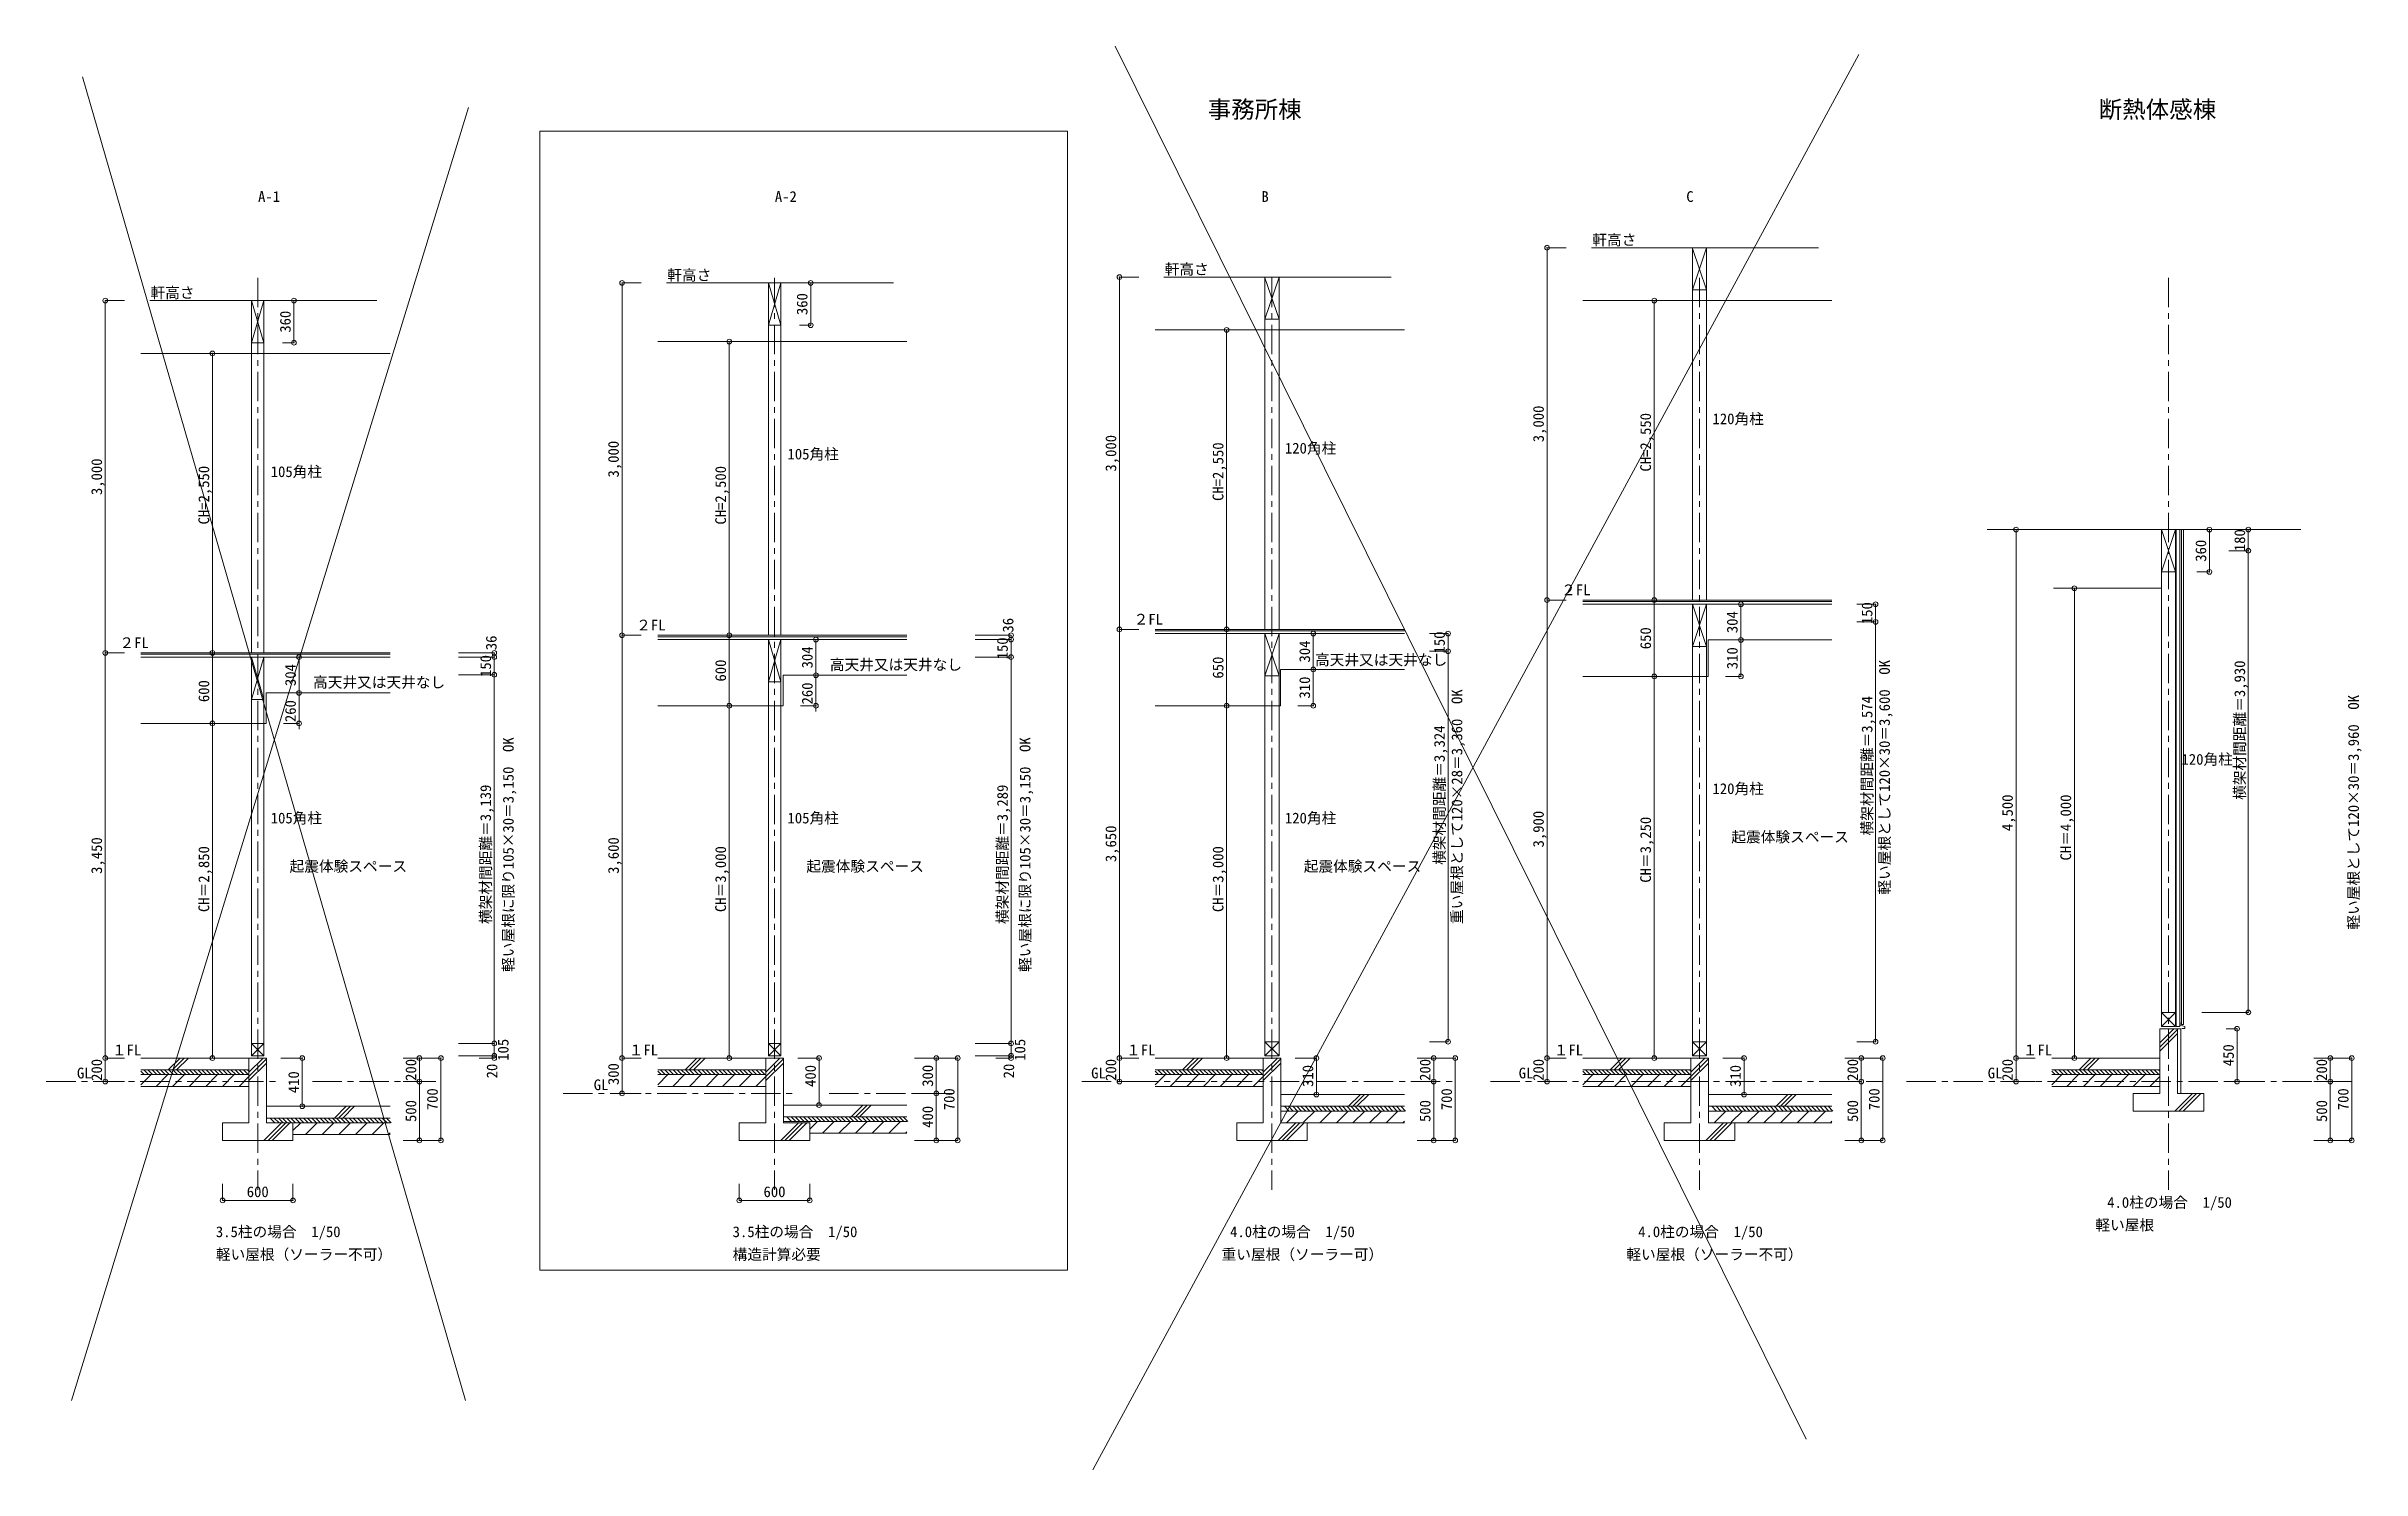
# Model space of a CAD drawing. Units: millimetres at full size, sheet at 1:50. Extents: x -32857 to 5048, y -5408 to 6710.
# Drawn here: x -32857 to -13150, y -5408 to 6710 of the extents above; entities that cross this region are included whole.
import ezdxf
from ezdxf.enums import TextEntityAlignment as Align

# ---------------------------------------------------------------- set-up
doc = ezdxf.new("R2010")
doc.units = ezdxf.units.MM
doc.header["$LTSCALE"] = 50
doc.header["$PDMODE"] = 32
doc.header["$PDSIZE"] = 40
doc.linetypes.add('CHAIN1', pattern=[8, 5, -1, 1, -1])
for name, color, linetype, lineweight in [('3-2_柱(黄)', 7, 'Continuous', 13), ('3-3_仕上線(黄)', 3, 'Continuous', 20), ('3-4_下地・間柱(水色)', 4, 'Continuous', 5), ('3-8_ハッチング', 2, 'Continuous', 5), ('3-A_文字', 7, 'Continuous', 13), ('3-F_寸法・方位', 7, 'Continuous', 13)]:
    doc.layers.add(name, color=color, linetype=linetype, lineweight=lineweight)
doc.styles.add('ＭＳ ゴシック', font='')
doc.styles.get('ＭＳ ゴシック').set_extended_font_data('MS Gothic')

msp = doc.modelspace()

# ---------------------------------------------------------------- texts
at = {"layer": '3-A_文字', "style": 'ＭＳ ゴシック'}
for s, height, p in [('事務所棟', 146.6, (-22972.01, 6055.12)), ('断熱体感棟', 146.6, (-15388.04, 6055.12)), ('A-1', 91.64, (-31054.96, 5357.41)), ('A-2', 91.64, (-26656.26, 5357.41)), ('B', 91.64, (-22514.77, 5357.41)), ('C', 91.64, (-18898.39, 5357.41)), ('軒高さ', 91.64, (-19698.7, 4988.94)), ('軒高さ', 91.64, (-27571.89, 4688.94)), ('軒高さ', 91.64, (-23338.08, 4738.94)), ('軒高さ', 91.64, (-31970.58, 4538.94)), ('120角柱', 91.64, (-18675.4, 3465.23)), ('105角柱', 91.64, (-26548.58, 3165.23)), ('120角柱', 91.64, (-22314.78, 3215.23)), ('105角柱', 91.64, (-30947.28, 3015.23)), ('２FL', 91.64, (-19962.84, 2008.69)), ('２FL', 91.64, (-27836.03, 1708.69)), ('２FL', 91.64, (-23602.22, 1758.69)), ('２FL', 91.64, (-32234.72, 1558.69)), ('高天井又は天井なし', 91.64, (-26188.32, 1372.16)), ('高天井又は天井なし', 91.64, (-22058.65, 1413.78)), ('高天井又は天井なし', 91.64, (-30587.02, 1222.16)), ('120角柱', 91.64, (-14683.37, 566.45)), ('120角柱', 91.64, (-18675.4, 316.45)), ('105角柱', 91.64, (-30947.28, 66.45)), ('105角柱', 91.64, (-26548.58, 66.45)), ('120角柱', 91.64, (-22314.78, 66.45)), ('起震体験スペース', 91.64, (-18514.94, -94.32)), ('起震体験スペース', 91.64, (-30786.82, -344.32)), ('起震体験スペース', 91.64, (-26388.12, -344.32)), ('起震体験スペース', 91.64, (-22154.31, -344.32)), ('１FL', 91.64, (-32298.95, -1908.52)), ('１FL', 91.64, (-27900.26, -1908.52)), ('１FL', 91.64, (-23666.45, -1908.52)), ('１FL', 91.64, (-20027.07, -1908.52)), ('１FL', 91.64, (-16035.05, -1908.52)), ('4.0柱の場合\u30001/50', 91.64, (-15315.86, -3206.03)), ('3.5柱の場合\u30001/50', 91.64, (-31414.05, -3456.03)), ('3.5柱の場合\u30001/50', 91.64, (-27015.36, -3456.03)), ('4.0柱の場合\u30001/50', 91.64, (-22781.55, -3456.03)), ('4.0柱の場合\u30001/50', 91.64, (-19307.89, -3456.03)), ('軽い屋根', 91.64, (-15416.68, -3398.64)), ('軽い屋根（ソーラー不可）', 91.64, (-31414.05, -3648.64)), ('構造計算必要', 91.64, (-27015.36, -3648.64)), ('重い屋根（ソーラー可）', 91.64, (-22853.64, -3648.64)), ('軽い屋根（ソーラー不可）', 91.64, (-19408.71, -3648.64))]:
    msp.add_text(s, height=height, dxfattribs=at).set_placement(p, align=Align.BOTTOM_LEFT)
at = {"layer": '3-A_文字', "color": 3, "style": 'ＭＳ ゴシック'}
for p in [(-32596.61, -2104.63), (-28197.92, -2204.63), (-23964.11, -2104.63), (-20324.73, -2104.63), (-16332.71, -2104.63)]:
    msp.add_text('GL', height=91.64, dxfattribs=at).set_placement(p, align=Align.BOTTOM_LEFT)
at = {"layer": '3-F_寸法・方位', "style": 'ＭＳ ゴシック'}
for s, p in [('360', (-26351.11, 4421.62)), ('360', (-30749.8, 4271.62)), ('3,000', (-20083.68, 3339.12)), ('CH=2,550', (-19171.54, 3089.12)), ('3,000', (-23723.05, 3089.12)), ('3,000', (-32355.56, 2889.12)), ('3,000', (-27956.86, 3039.12)), ('CH=2,550', (-22810.91, 2839.12)), ('CH=2,550', (-31443.42, 2639.12)), ('CH=2,500', (-27044.72, 2638.11)), ('180', (-14114.7, 2411.62)), ('360', (-14445.67, 2321.62)), ('150', (-17286.93, 1790.62)), ('36', (-24598.21, 1718.66)), ('304', (-18434.18, 1713.62)), ('36', (-28996.91, 1568.66)), ('304', (-26307.37, 1413.62)), ('150', (-24645.98, 1490.62)), ('304', (-22073.56, 1463.62)), ('150', (-20926.3, 1540.62)), ('650', (-19171.54, 1576.62)), ('310', (-18434.18, 1406.62)), ('304', (-30706.06, 1263.62)), ('150', (-29044.67, 1340.62)), ('600', (-27044.72, 1301.62)), ('650', (-22810.91, 1326.62)), ('軽い屋根として120×30＝3,600\u3000OK', (-17138.03, -512.74)), ('横架材間距離＝3,930', (-14114.7, 294.12)), ('600', (-31443.42, 1126.62)), ('260', (-26307.37, 1106.62)), ('310', (-22073.56, 1156.62)), ('重い屋根として120×28＝3,360\u3000OK', (-20777.41, -762.74)), ('軽い屋根として120×30＝3,960\u3000OK', (-13146, -810.45)), ('260', (-30706.06, 956.62)), ('横架材間距離＝3,574', (-17286.93, -8.88)), ('軽い屋根に限り105×30＝3,150\u3000OK', (-28851.79, -1170.7)), ('軽い屋根に限り105×30＝3,150\u3000OK', (-24453.09, -1170.7)), ('横架材間距離＝3,324', (-20926.3, -258.88)), ('横架材間距離＝3,139', (-29044.67, -762.74)), ('横架材間距離＝3,289', (-24645.98, -762.74)), ('4,500', (-16091.65, 28.34)), ('CH＝4,000', (-15595.39, -221.66)), ('3,650', (-23723.05, -235.88)), ('3,900', (-20083.68, -110.88)), ('CH＝3,250', (-19171.54, -410.88)), ('3,450', (-32355.56, -335.88)), ('CH＝2,850', (-31443.42, -660.88)), ('3,600', (-27956.86, -335.88)), ('CH＝3,000', (-27044.72, -660.88)), ('CH＝3,000', (-22810.91, -660.88)), ('105', (-28895.73, -1927.08)), ('105', (-24497.04, -1927.08)), ('200', (-32355.56, -2098.38)), ('200', (-29681.04, -2098.38)), ('20', (-28990.75, -2076.63)), ('300', (-27956.86, -2133.87)), ('400', (-26280.28, -2149.78)), ('300', (-25282.34, -2148.38)), ('20', (-24592.06, -2076.63)), ('200', (-23723.05, -2098.38)), ('310', (-22046.48, -2149.78)), ('200', (-21048.53, -2098.38)), ('200', (-20083.68, -2098.38)), ('310', (-18407.1, -2149.78)), ('200', (-17409.16, -2098.38)), ('200', (-16091.65, -2098.38)), ('450', (-14210.78, -1973.38)), ('200', (-13417.13, -2098.38)), ('410', (-30678.98, -2203.38)), ('500', (-29681.04, -2448.38)), ('700', (-29498.17, -2348.38)), ('400', (-25282.34, -2498.38)), ('700', (-25099.48, -2348.38)), ('500', (-21048.53, -2448.38)), ('700', (-20865.67, -2348.38)), ('500', (-17409.16, -2448.38)), ('700', (-17226.29, -2348.38)), ('500', (-13417.13, -2448.38)), ('700', (-13234.26, -2348.38))]:
    msp.add_text(s, height=91.64, rotation=90, dxfattribs=at).set_placement(p, align=Align.BOTTOM_LEFT)
for p in [(-31151.38, -3115.3), (-26752.69, -3115.3)]:
    msp.add_text('600', height=91.64, dxfattribs=at).set_placement(p, align=Align.BOTTOM_LEFT)

# ---------------------------------------------------------------- linework, layer by layer
at = {"layer": '3-2_柱(黄)'}
for p, q in [((-14853.72, -1634.63), (-14733.72, -1634.63)), ((-31132.63, -1904.63), (-32051.68, -1904.63)), ((-31110.13, -1884.63), (-31005.13, -1884.63)), ((-26733.94, -1904.63), (-27652.98, -1904.63)), ((-26711.44, -1884.63), (-26606.44, -1884.63)), ((-22500.13, -1904.63), (-23419.17, -1904.63)), ((-22485.13, -1884.63), (-22365.13, -1884.63)), ((-18860.75, -1904.63), (-19779.8, -1904.63)), ((-18845.75, -1884.63), (-18725.75, -1884.63)), ((-14868.72, -1904.63), (-15787.77, -1904.63)), ((-31132.63, -2004.63), (-32051.68, -2004.63)), ((-31132.63, -2044.63), (-32051.68, -2044.63)), ((-31132.63, -2144.63), (-32051.68, -2144.63)), ((-26733.94, -2004.63), (-27652.98, -2004.63)), ((-26733.94, -2044.63), (-27652.98, -2044.63)), ((-26733.94, -2144.63), (-27652.98, -2144.63)), ((-22500.13, -2004.63), (-23419.17, -2004.63)), ((-22500.13, -2044.63), (-23419.17, -2044.63)), ((-22500.13, -2144.63), (-23419.17, -2144.63)), ((-18860.75, -2004.63), (-19779.8, -2004.63)), ((-18860.75, -2044.63), (-19779.8, -2044.63)), ((-18860.75, -2144.63), (-19779.8, -2144.63)), ((-14868.72, -2004.63), (-15787.77, -2004.63)), ((-14868.72, -2044.63), (-15787.77, -2044.63)), ((-14868.72, -2144.63), (-15787.77, -2144.63)), ((-30982.63, -2314.63), (-29930.82, -2314.63)), ((-26583.94, -2304.63), (-25532.12, -2304.63)), ((-22350.13, -2214.63), (-21298.32, -2214.63)), ((-22350.13, -2314.63), (-21298.32, -2314.63)), ((-22350.13, -2354.63), (-21298.32, -2354.63)), ((-18710.75, -2214.63), (-17658.94, -2214.63)), ((-18710.75, -2314.63), (-17658.94, -2314.63)), ((-18710.75, -2354.63), (-17658.94, -2354.63)), ((-30982.63, -2414.63), (-29930.82, -2414.63)), ((-30757.63, -2454.63), (-29930.82, -2454.63)), ((-30757.63, -2554.63), (-29930.82, -2554.63)), ((-26583.94, -2404.63), (-25532.12, -2404.63)), ((-26583.94, -2444.63), (-25532.12, -2444.63)), ((-26358.94, -2544.63), (-25532.12, -2544.63)), ((-22125.13, -2454.63), (-21298.32, -2454.63)), ((-18485.75, -2454.63), (-17658.94, -2454.63))]:
    msp.add_line(p, q, dxfattribs=at)
at = {"layer": '3-3_仕上線(黄)', "linetype": 'CHAIN1'}
for p, q in [((-31057.63, 4738.4), (-31057.63, -3025.63)), ((-26658.94, 4738.4), (-26658.94, -3025.63)), ((-22425.13, 4738.4), (-22425.13, -3025.63)), ((-18785.75, 4738.4), (-18785.75, -3025.63)), ((-14793.72, 4738.4), (-14793.72, -3025.63)), ((-32857.35, -2104.63), (-30861.17, -2104.63)), ((-30592.9, -2104.63), (-29501.15, -2104.63)), ((-24042.57, -2104.63), (-20868.65, -2104.63)), ((-20566.16, -2104.63), (-17229.27, -2104.63)), ((-17023.62, -2104.63), (-13237.24, -2104.63)), ((-28458.66, -2204.63), (-26462.47, -2204.63)), ((-26194.2, -2204.63), (-25102.46, -2204.63))]:
    msp.add_line(p, q, dxfattribs=at)
at = {"layer": '3-3_仕上線(黄)'}
for p, q in [((-14868.72, -1654.63), (-14868.72, -2204.63)), ((-14868.72, -1654.63), (-14718.72, -1654.63)), ((-14718.72, -1654.63), (-14718.72, -2204.63)), ((-31132.63, -1904.63), (-30982.63, -1904.63)), ((-31132.63, -1904.63), (-31132.63, -2454.63)), ((-26733.94, -1904.63), (-26583.94, -1904.63)), ((-26733.94, -1904.63), (-26733.94, -2454.63)), ((-26583.94, -1904.63), (-26583.94, -2454.63)), ((-22500.13, -1904.63), (-22350.13, -1904.63)), ((-22500.13, -1904.63), (-22500.13, -2454.63)), ((-18860.75, -1904.63), (-18710.75, -1904.63)), ((-18860.75, -1904.63), (-18860.75, -2454.63)), ((-15093.72, -2204.63), (-15093.72, -2354.63)), ((-15093.72, -2204.63), (-14868.72, -2204.63)), ((-15093.72, -2354.63), (-14493.72, -2354.63)), ((-14718.72, -2204.63), (-14493.72, -2204.63)), ((-14493.72, -2204.63), (-14493.72, -2354.63)), ((-31357.63, -2454.63), (-31357.63, -2604.63)), ((-31357.63, -2454.63), (-31132.63, -2454.63)), ((-30757.63, -2454.63), (-30757.63, -2604.63)), ((-26958.94, -2454.63), (-26958.94, -2604.63)), ((-26958.94, -2454.63), (-26733.94, -2454.63)), ((-26583.94, -2454.63), (-26358.94, -2454.63)), ((-26358.94, -2454.63), (-26358.94, -2604.63)), ((-22725.13, -2454.63), (-22725.13, -2604.63)), ((-22725.13, -2454.63), (-22500.13, -2454.63)), ((-22125.13, -2454.63), (-22125.13, -2604.63)), ((-19085.75, -2454.63), (-19085.75, -2604.63)), ((-19085.75, -2454.63), (-18860.75, -2454.63)), ((-18485.75, -2454.63), (-18485.75, -2604.63)), ((-31357.63, -2604.63), (-30757.63, -2604.63)), ((-26958.94, -2604.63), (-26358.94, -2604.63)), ((-22725.13, -2604.63), (-22125.13, -2604.63)), ((-19085.75, -2604.63), (-18485.75, -2604.63))]:
    msp.add_line(p, q, dxfattribs=at)
for points in [[(-30982.63, -1904.63), (-30982.63, -2454.63), (-30757.63, -2454.63)], [(-22350.13, -1904.63), (-22350.13, -2454.63), (-22125.13, -2454.63)], [(-18710.75, -1904.63), (-18710.75, -2454.63), (-18485.75, -2454.63)]]:
    msp.add_lwpolyline(points, dxfattribs=at)
at = {"layer": '3-4_下地・間柱(水色)'}
for p, q in [((-18838.25, 4995.37), (-19705.5, 4995.37)), ((-18733.25, 4995.37), (-17772.4, 4995.37)), ((-22477.63, 4745.37), (-23344.88, 4745.37)), ((-22372.63, 4745.37), (-21411.78, 4745.37)), ((-31110.13, 4545.37), (-31977.38, 4545.37)), ((-31005.13, 4545.37), (-30044.28, 4545.37)), ((-26711.44, 4695.37), (-27578.68, 4695.37)), ((-26606.44, 4695.37), (-25645.58, 4695.37))]:
    msp.add_line(p, q, dxfattribs=at)
at = {"layer": '3-8_ハッチング'}
for p, q in [((-14868.72, -1775.37), (-14747.98, -1654.63)), ((-14868.72, -1810.73), (-14718.72, -1660.73)), ((-14868.72, -1846.08), (-14718.72, -1696.08)), ((-31819, -2004.63), (-31719, -1904.63)), ((-31783.64, -2004.63), (-31683.64, -1904.63)), ((-31748.29, -2004.63), (-31648.29, -1904.63)), ((-31132.63, -2025.37), (-31011.89, -1904.63)), ((-31132.63, -2060.73), (-30982.63, -1910.73)), ((-31132.63, -2096.08), (-30982.63, -1946.08)), ((-27420.3, -2004.63), (-27320.3, -1904.63)), ((-27384.95, -2004.63), (-27284.95, -1904.63)), ((-27349.59, -2004.63), (-27249.59, -1904.63)), ((-26733.94, -2025.37), (-26613.19, -1904.63)), ((-26733.94, -2060.73), (-26583.94, -1910.73)), ((-26733.94, -2096.08), (-26583.94, -1946.08)), ((-23186.49, -2004.63), (-23086.49, -1904.63)), ((-23151.14, -2004.63), (-23051.14, -1904.63)), ((-23115.78, -2004.63), (-23015.78, -1904.63)), ((-22500.13, -2025.37), (-22379.39, -1904.63)), ((-22500.13, -2060.73), (-22350.13, -1910.73)), ((-22500.13, -2096.08), (-22350.13, -1946.08)), ((-19547.12, -2004.63), (-19447.12, -1904.63)), ((-19511.76, -2004.63), (-19411.76, -1904.63)), ((-19476.41, -2004.63), (-19376.41, -1904.63)), ((-18860.75, -2025.37), (-18740.01, -1904.63)), ((-18860.75, -2060.73), (-18710.75, -1910.73)), ((-18860.75, -2096.08), (-18710.75, -1946.08)), ((-15555.09, -2004.63), (-15455.09, -1904.63)), ((-15519.73, -2004.63), (-15419.73, -1904.63)), ((-15484.38, -2004.63), (-15384.38, -1904.63)), ((-32051.68, -2016.24), (-32023.29, -2044.63)), ((-32051.68, -2131.24), (-31965.06, -2044.63)), ((-32027.93, -2004.63), (-31987.93, -2044.63)), ((-31992.58, -2004.63), (-31952.58, -2044.63)), ((-31957.22, -2004.63), (-31917.22, -2044.63)), ((-31923.64, -2144.63), (-31823.64, -2044.63)), ((-31921.87, -2004.63), (-31881.87, -2044.63)), ((-31886.51, -2004.63), (-31846.51, -2044.63)), ((-31851.16, -2004.63), (-31811.16, -2044.63)), ((-31815.8, -2004.63), (-31775.8, -2044.63)), ((-31782.22, -2144.63), (-31682.22, -2044.63)), ((-31780.45, -2004.63), (-31740.45, -2044.63)), ((-31745.09, -2004.63), (-31705.09, -2044.63)), ((-31709.74, -2004.63), (-31669.74, -2044.63)), ((-31674.38, -2004.63), (-31634.38, -2044.63)), ((-31640.8, -2144.63), (-31540.8, -2044.63)), ((-31639.03, -2004.63), (-31599.03, -2044.63)), ((-31603.67, -2004.63), (-31563.67, -2044.63)), ((-31568.31, -2004.63), (-31528.31, -2044.63)), ((-31532.96, -2004.63), (-31492.96, -2044.63)), ((-31499.38, -2144.63), (-31399.38, -2044.63)), ((-31497.6, -2004.63), (-31457.6, -2044.63)), ((-31462.25, -2004.63), (-31422.25, -2044.63)), ((-31426.89, -2004.63), (-31386.89, -2044.63)), ((-31391.54, -2004.63), (-31351.54, -2044.63)), ((-31357.96, -2144.63), (-31257.96, -2044.63)), ((-31356.18, -2004.63), (-31316.18, -2044.63)), ((-31320.83, -2004.63), (-31280.83, -2044.63)), ((-31285.47, -2004.63), (-31245.47, -2044.63)), ((-31250.12, -2004.63), (-31210.12, -2044.63)), ((-31216.53, -2144.63), (-31132.63, -2060.73)), ((-31214.76, -2004.63), (-31174.76, -2044.63)), ((-31179.41, -2004.63), (-31139.41, -2044.63)), ((-31144.05, -2004.63), (-31132.63, -2016.05)), ((-27652.98, -2016.24), (-27624.59, -2044.63)), ((-27652.98, -2131.24), (-27566.37, -2044.63)), ((-27629.24, -2004.63), (-27589.24, -2044.63)), ((-27593.88, -2004.63), (-27553.88, -2044.63)), ((-27558.53, -2004.63), (-27518.53, -2044.63)), ((-27524.95, -2144.63), (-27424.95, -2044.63)), ((-27523.17, -2004.63), (-27483.17, -2044.63)), ((-27487.82, -2004.63), (-27447.82, -2044.63)), ((-27452.46, -2004.63), (-27412.46, -2044.63)), ((-27417.11, -2004.63), (-27377.11, -2044.63)), ((-27383.52, -2144.63), (-27283.52, -2044.63)), ((-27381.75, -2004.63), (-27341.75, -2044.63)), ((-27346.4, -2004.63), (-27306.4, -2044.63)), ((-27311.04, -2004.63), (-27271.04, -2044.63)), ((-27275.68, -2004.63), (-27235.68, -2044.63)), ((-27242.1, -2144.63), (-27142.1, -2044.63)), ((-27240.33, -2004.63), (-27200.33, -2044.63)), ((-27204.97, -2004.63), (-27164.97, -2044.63)), ((-27169.62, -2004.63), (-27129.62, -2044.63)), ((-27134.26, -2004.63), (-27094.26, -2044.63)), ((-27100.68, -2144.63), (-27000.68, -2044.63)), ((-27098.91, -2004.63), (-27058.91, -2044.63)), ((-27063.55, -2004.63), (-27023.55, -2044.63)), ((-27028.2, -2004.63), (-26988.2, -2044.63)), ((-26992.84, -2004.63), (-26952.84, -2044.63)), ((-26959.26, -2144.63), (-26859.26, -2044.63)), ((-26957.49, -2004.63), (-26917.49, -2044.63)), ((-26922.13, -2004.63), (-26882.13, -2044.63)), ((-26886.78, -2004.63), (-26846.78, -2044.63)), ((-26851.42, -2004.63), (-26811.42, -2044.63)), ((-26817.84, -2144.63), (-26733.94, -2060.73)), ((-26816.07, -2004.63), (-26776.07, -2044.63)), ((-26780.71, -2004.63), (-26740.71, -2044.63)), ((-26745.35, -2004.63), (-26733.94, -2016.05)), ((-23419.17, -2016.24), (-23390.79, -2044.63)), ((-23419.17, -2131.24), (-23332.56, -2044.63)), ((-23395.43, -2004.63), (-23355.43, -2044.63)), ((-23360.08, -2004.63), (-23320.08, -2044.63)), ((-23324.72, -2004.63), (-23284.72, -2044.63)), ((-23291.14, -2144.63), (-23191.14, -2044.63)), ((-23289.36, -2004.63), (-23249.36, -2044.63)), ((-23254.01, -2004.63), (-23214.01, -2044.63)), ((-23218.65, -2004.63), (-23178.65, -2044.63)), ((-23183.3, -2004.63), (-23143.3, -2044.63)), ((-23149.72, -2144.63), (-23049.72, -2044.63)), ((-23147.94, -2004.63), (-23107.94, -2044.63)), ((-23112.59, -2004.63), (-23072.59, -2044.63)), ((-23077.23, -2004.63), (-23037.23, -2044.63)), ((-23041.88, -2004.63), (-23001.88, -2044.63)), ((-23008.3, -2144.63), (-22908.3, -2044.63)), ((-23006.52, -2004.63), (-22966.52, -2044.63)), ((-22971.17, -2004.63), (-22931.17, -2044.63)), ((-22935.81, -2004.63), (-22895.81, -2044.63)), ((-22900.46, -2004.63), (-22860.46, -2044.63)), ((-22866.87, -2144.63), (-22766.87, -2044.63)), ((-22865.1, -2004.63), (-22825.1, -2044.63)), ((-22829.75, -2004.63), (-22789.75, -2044.63)), ((-22794.39, -2004.63), (-22754.39, -2044.63)), ((-22759.03, -2004.63), (-22719.03, -2044.63)), ((-22725.45, -2144.63), (-22625.45, -2044.63)), ((-22723.68, -2004.63), (-22683.68, -2044.63)), ((-22688.32, -2004.63), (-22648.32, -2044.63)), ((-22652.97, -2004.63), (-22612.97, -2044.63)), ((-22617.61, -2004.63), (-22577.61, -2044.63)), ((-22584.03, -2144.63), (-22500.13, -2060.73)), ((-22582.26, -2004.63), (-22542.26, -2044.63)), ((-22546.9, -2004.63), (-22506.9, -2044.63)), ((-22511.55, -2004.63), (-22500.13, -2016.05)), ((-19779.8, -2016.24), (-19751.41, -2044.63)), ((-19779.8, -2131.24), (-19693.18, -2044.63)), ((-19756.05, -2004.63), (-19716.05, -2044.63)), ((-19720.7, -2004.63), (-19680.7, -2044.63)), ((-19685.34, -2004.63), (-19645.34, -2044.63)), ((-19651.76, -2144.63), (-19551.76, -2044.63)), ((-19649.99, -2004.63), (-19609.99, -2044.63)), ((-19614.63, -2004.63), (-19574.63, -2044.63)), ((-19579.28, -2004.63), (-19539.28, -2044.63)), ((-19543.92, -2004.63), (-19503.92, -2044.63)), ((-19510.34, -2144.63), (-19410.34, -2044.63)), ((-19508.57, -2004.63), (-19468.57, -2044.63)), ((-19473.21, -2004.63), (-19433.21, -2044.63)), ((-19437.86, -2004.63), (-19397.86, -2044.63)), ((-19402.5, -2004.63), (-19362.5, -2044.63)), ((-19368.92, -2144.63), (-19268.92, -2044.63)), ((-19367.15, -2004.63), (-19327.15, -2044.63)), ((-19331.79, -2004.63), (-19291.79, -2044.63)), ((-19296.43, -2004.63), (-19256.43, -2044.63)), ((-19261.08, -2004.63), (-19221.08, -2044.63)), ((-19227.5, -2144.63), (-19127.5, -2044.63)), ((-19225.72, -2004.63), (-19185.72, -2044.63)), ((-19190.37, -2004.63), (-19150.37, -2044.63)), ((-19155.01, -2004.63), (-19115.01, -2044.63)), ((-19119.66, -2004.63), (-19079.66, -2044.63)), ((-19086.08, -2144.63), (-18986.08, -2044.63)), ((-19084.3, -2004.63), (-19044.3, -2044.63)), ((-19048.95, -2004.63), (-19008.95, -2044.63)), ((-19013.59, -2004.63), (-18973.59, -2044.63)), ((-18978.24, -2004.63), (-18938.24, -2044.63)), ((-18944.65, -2144.63), (-18860.75, -2060.73)), ((-18942.88, -2004.63), (-18902.88, -2044.63)), ((-18907.53, -2004.63), (-18867.53, -2044.63)), ((-18872.17, -2004.63), (-18860.75, -2016.05)), ((-15787.77, -2016.24), (-15759.38, -2044.63)), ((-15787.77, -2131.24), (-15701.15, -2044.63)), ((-15764.03, -2004.63), (-15724.03, -2044.63)), ((-15728.67, -2004.63), (-15688.67, -2044.63)), ((-15693.32, -2004.63), (-15653.32, -2044.63)), ((-15659.73, -2144.63), (-15559.73, -2044.63)), ((-15657.96, -2004.63), (-15617.96, -2044.63)), ((-15622.6, -2004.63), (-15582.6, -2044.63)), ((-15587.25, -2004.63), (-15547.25, -2044.63)), ((-15551.89, -2004.63), (-15511.89, -2044.63)), ((-15518.31, -2144.63), (-15418.31, -2044.63)), ((-15516.54, -2004.63), (-15476.54, -2044.63)), ((-15481.18, -2004.63), (-15441.18, -2044.63)), ((-15445.83, -2004.63), (-15405.83, -2044.63)), ((-15410.47, -2004.63), (-15370.47, -2044.63)), ((-15376.89, -2144.63), (-15276.89, -2044.63)), ((-15375.12, -2004.63), (-15335.12, -2044.63)), ((-15339.76, -2004.63), (-15299.76, -2044.63)), ((-15304.41, -2004.63), (-15264.41, -2044.63)), ((-15269.05, -2004.63), (-15229.05, -2044.63)), ((-15235.47, -2144.63), (-15135.47, -2044.63)), ((-15233.7, -2004.63), (-15193.7, -2044.63)), ((-15198.34, -2004.63), (-15158.34, -2044.63)), ((-15162.99, -2004.63), (-15122.99, -2044.63)), ((-15127.63, -2004.63), (-15087.63, -2044.63)), ((-15094.05, -2144.63), (-14994.05, -2044.63)), ((-15092.27, -2004.63), (-15052.27, -2044.63)), ((-15056.92, -2004.63), (-15016.92, -2044.63)), ((-15021.56, -2004.63), (-14981.56, -2044.63)), ((-14986.21, -2004.63), (-14946.21, -2044.63)), ((-14952.63, -2144.63), (-14868.72, -2060.73)), ((-14950.85, -2004.63), (-14910.85, -2044.63)), ((-14915.5, -2004.63), (-14875.5, -2044.63)), ((-14880.14, -2004.63), (-14868.72, -2016.05)), ((-30404.78, -2414.63), (-30304.78, -2314.63)), ((-30369.43, -2414.63), (-30269.43, -2314.63)), ((-30334.07, -2414.63), (-30234.07, -2314.63)), ((-26006.09, -2404.63), (-25906.09, -2304.63)), ((-25970.73, -2404.63), (-25870.73, -2304.63)), ((-25935.38, -2404.63), (-25835.38, -2304.63)), ((-22319.47, -2314.63), (-22279.47, -2354.63)), ((-22301.19, -2454.63), (-22201.19, -2354.63)), ((-22284.11, -2314.63), (-22244.11, -2354.63)), ((-22248.76, -2314.63), (-22208.76, -2354.63)), ((-22213.4, -2314.63), (-22173.4, -2354.63)), ((-22178.04, -2314.63), (-22138.04, -2354.63)), ((-22155.67, -2450.53), (-22059.77, -2354.63)), ((-22142.69, -2314.63), (-22102.69, -2354.63)), ((-22107.33, -2314.63), (-22067.33, -2354.63)), ((-22071.98, -2314.63), (-22031.98, -2354.63)), ((-22036.62, -2314.63), (-21996.62, -2354.63)), ((-22018.35, -2454.63), (-21918.35, -2354.63)), ((-22001.27, -2314.63), (-21961.27, -2354.63)), ((-21965.91, -2314.63), (-21925.91, -2354.63)), ((-21930.56, -2314.63), (-21890.56, -2354.63)), ((-21895.2, -2314.63), (-21855.2, -2354.63)), ((-21876.92, -2454.63), (-21776.92, -2354.63)), ((-21859.85, -2314.63), (-21819.85, -2354.63)), ((-21824.49, -2314.63), (-21784.49, -2354.63)), ((-21789.14, -2314.63), (-21749.14, -2354.63)), ((-21772.28, -2314.63), (-21672.28, -2214.63)), ((-21753.78, -2314.63), (-21713.78, -2354.63)), ((-21736.92, -2314.63), (-21636.92, -2214.63)), ((-21735.5, -2454.63), (-21635.5, -2354.63)), ((-21718.42, -2314.63), (-21678.42, -2354.63)), ((-21701.57, -2314.63), (-21601.57, -2214.63)), ((-21683.07, -2314.63), (-21643.07, -2354.63)), ((-21647.71, -2314.63), (-21607.71, -2354.63)), ((-21612.36, -2314.63), (-21572.36, -2354.63)), ((-21594.08, -2454.63), (-21494.08, -2354.63)), ((-21577, -2314.63), (-21537, -2354.63)), ((-21541.65, -2314.63), (-21501.65, -2354.63)), ((-21506.29, -2314.63), (-21466.29, -2354.63)), ((-21470.94, -2314.63), (-21430.94, -2354.63)), ((-21452.66, -2454.63), (-21352.66, -2354.63)), ((-21435.58, -2314.63), (-21395.58, -2354.63)), ((-21400.23, -2314.63), (-21360.23, -2354.63)), ((-21364.87, -2314.63), (-21324.87, -2354.63)), ((-21329.52, -2314.63), (-21289.52, -2354.63)), ((-18680.09, -2314.63), (-18640.09, -2354.63)), ((-18661.81, -2454.63), (-18561.81, -2354.63)), ((-18644.73, -2314.63), (-18604.73, -2354.63)), ((-18609.38, -2314.63), (-18569.38, -2354.63)), ((-18574.02, -2314.63), (-18534.02, -2354.63)), ((-18538.67, -2314.63), (-18498.67, -2354.63)), ((-18516.29, -2450.53), (-18420.39, -2354.63)), ((-18503.31, -2314.63), (-18463.31, -2354.63)), ((-18467.96, -2314.63), (-18427.96, -2354.63)), ((-18432.6, -2314.63), (-18392.6, -2354.63)), ((-18397.25, -2314.63), (-18357.25, -2354.63)), ((-18378.97, -2454.63), (-18278.97, -2354.63)), ((-18361.89, -2314.63), (-18321.89, -2354.63)), ((-18326.54, -2314.63), (-18286.54, -2354.63)), ((-18291.18, -2314.63), (-18251.18, -2354.63)), ((-18255.82, -2314.63), (-18215.82, -2354.63)), ((-18237.55, -2454.63), (-18137.55, -2354.63)), ((-18220.47, -2314.63), (-18180.47, -2354.63)), ((-18185.11, -2314.63), (-18145.11, -2354.63)), ((-18149.76, -2314.63), (-18109.76, -2354.63)), ((-18132.9, -2314.63), (-18032.9, -2214.63)), ((-18114.4, -2314.63), (-18074.4, -2354.63)), ((-18097.55, -2314.63), (-17997.55, -2214.63)), ((-18096.13, -2454.63), (-17996.13, -2354.63)), ((-18079.05, -2314.63), (-18039.05, -2354.63)), ((-18062.19, -2314.63), (-17962.19, -2214.63)), ((-18043.69, -2314.63), (-18003.69, -2354.63)), ((-18008.34, -2314.63), (-17968.34, -2354.63)), ((-17972.98, -2314.63), (-17932.98, -2354.63)), ((-17954.7, -2454.63), (-17854.7, -2354.63)), ((-17937.63, -2314.63), (-17897.63, -2354.63)), ((-17902.27, -2314.63), (-17862.27, -2354.63)), ((-17866.92, -2314.63), (-17826.92, -2354.63)), ((-17831.56, -2314.63), (-17791.56, -2354.63)), ((-17813.28, -2454.63), (-17713.28, -2354.63)), ((-17796.21, -2314.63), (-17756.21, -2354.63)), ((-17760.85, -2314.63), (-17720.85, -2354.63)), ((-17725.49, -2314.63), (-17685.49, -2354.63)), ((-17690.14, -2314.63), (-17650.14, -2354.63)), ((-14740.87, -2354.63), (-14590.87, -2204.63)), ((-14705.52, -2354.63), (-14555.52, -2204.63)), ((-14670.16, -2354.63), (-14520.16, -2204.63)), ((-31004.78, -2604.63), (-30854.78, -2454.63)), ((-30969.43, -2604.63), (-30819.43, -2454.63)), ((-30951.97, -2414.63), (-30911.97, -2454.63)), ((-30934.07, -2604.63), (-30784.07, -2454.63)), ((-30916.61, -2414.63), (-30876.61, -2454.63)), ((-30881.26, -2414.63), (-30841.26, -2454.63)), ((-30845.9, -2414.63), (-30805.9, -2454.63)), ((-30810.55, -2414.63), (-30770.55, -2454.63)), ((-30775.19, -2414.63), (-30735.19, -2454.63)), ((-30757.63, -2519.99), (-30692.27, -2454.63)), ((-30739.84, -2414.63), (-30699.84, -2454.63)), ((-30704.48, -2414.63), (-30664.48, -2454.63)), ((-30669.13, -2414.63), (-30629.13, -2454.63)), ((-30650.85, -2554.63), (-30550.85, -2454.63)), ((-30633.77, -2414.63), (-30593.77, -2454.63)), ((-30598.42, -2414.63), (-30558.42, -2454.63)), ((-30563.06, -2414.63), (-30523.06, -2454.63)), ((-30527.71, -2414.63), (-30487.71, -2454.63)), ((-30509.43, -2554.63), (-30409.43, -2454.63)), ((-30492.35, -2414.63), (-30452.35, -2454.63)), ((-30456.99, -2414.63), (-30416.99, -2454.63)), ((-30421.64, -2414.63), (-30381.64, -2454.63)), ((-30386.28, -2414.63), (-30346.28, -2454.63)), ((-30368.01, -2554.63), (-30268.01, -2454.63)), ((-30350.93, -2414.63), (-30310.93, -2454.63)), ((-30315.57, -2414.63), (-30275.57, -2454.63)), ((-30280.22, -2414.63), (-30240.22, -2454.63)), ((-30244.86, -2414.63), (-30204.86, -2454.63)), ((-30226.59, -2554.63), (-30126.59, -2454.63)), ((-30209.51, -2414.63), (-30169.51, -2454.63)), ((-30174.15, -2414.63), (-30134.15, -2454.63)), ((-30138.8, -2414.63), (-30098.8, -2454.63)), ((-30103.44, -2414.63), (-30063.44, -2454.63)), ((-30085.16, -2554.63), (-29985.16, -2454.63)), ((-30068.09, -2414.63), (-30028.09, -2454.63)), ((-30032.73, -2414.63), (-29992.73, -2454.63)), ((-29997.38, -2414.63), (-29957.38, -2454.63)), ((-29962.02, -2414.63), (-29922.02, -2454.63)), ((-29943.74, -2554.63), (-29930.82, -2541.71)), ((-26606.09, -2604.63), (-26456.09, -2454.63)), ((-26570.73, -2604.63), (-26420.73, -2454.63)), ((-26553.27, -2404.63), (-26513.27, -2444.63)), ((-26535.38, -2604.63), (-26385.38, -2454.63)), ((-26517.92, -2404.63), (-26477.92, -2444.63)), ((-26482.56, -2404.63), (-26442.56, -2444.63)), ((-26447.21, -2404.63), (-26407.21, -2444.63)), ((-26411.85, -2404.63), (-26371.85, -2444.63)), ((-26376.5, -2404.63), (-26336.5, -2444.63)), ((-26358.94, -2509.99), (-26293.57, -2444.63)), ((-26341.14, -2404.63), (-26301.14, -2444.63)), ((-26305.79, -2404.63), (-26265.79, -2444.63)), ((-26270.43, -2404.63), (-26230.43, -2444.63)), ((-26252.15, -2544.63), (-26152.15, -2444.63)), ((-26235.08, -2404.63), (-26195.08, -2444.63)), ((-26199.72, -2404.63), (-26159.72, -2444.63)), ((-26164.36, -2404.63), (-26124.36, -2444.63)), ((-26129.01, -2404.63), (-26089.01, -2444.63)), ((-26110.73, -2544.63), (-26010.73, -2444.63)), ((-26093.65, -2404.63), (-26053.65, -2444.63)), ((-26058.3, -2404.63), (-26018.3, -2444.63)), ((-26022.94, -2404.63), (-25982.94, -2444.63)), ((-25987.59, -2404.63), (-25947.59, -2444.63)), ((-25969.31, -2544.63), (-25869.31, -2444.63)), ((-25952.23, -2404.63), (-25912.23, -2444.63)), ((-25916.88, -2404.63), (-25876.88, -2444.63)), ((-25881.52, -2404.63), (-25841.52, -2444.63)), ((-25846.17, -2404.63), (-25806.17, -2444.63)), ((-25827.89, -2544.63), (-25727.89, -2444.63)), ((-25810.81, -2404.63), (-25770.81, -2444.63)), ((-25775.46, -2404.63), (-25735.46, -2444.63)), ((-25740.1, -2404.63), (-25700.1, -2444.63)), ((-25704.74, -2404.63), (-25664.74, -2444.63)), ((-25686.47, -2544.63), (-25586.47, -2444.63)), ((-25669.39, -2404.63), (-25629.39, -2444.63)), ((-25634.03, -2404.63), (-25594.03, -2444.63)), ((-25598.68, -2404.63), (-25558.68, -2444.63)), ((-25563.32, -2404.63), (-25523.32, -2444.63)), ((-25545.05, -2544.63), (-25532.12, -2531.71)), ((-22372.28, -2604.63), (-22222.28, -2454.63)), ((-22336.92, -2604.63), (-22186.92, -2454.63)), ((-22301.57, -2604.63), (-22151.57, -2454.63)), ((-21311.24, -2454.63), (-21298.32, -2441.71)), ((-18732.9, -2604.63), (-18582.9, -2454.63)), ((-18697.55, -2604.63), (-18547.55, -2454.63)), ((-18662.19, -2604.63), (-18512.19, -2454.63)), ((-17671.86, -2454.63), (-17658.94, -2441.71))]:
    msp.add_line(p, q, dxfattribs=at)
at = {"layer": '3-A_文字'}
for p, q in [((-18845.75, 4995.37), (-18845.75, 1995.37)), ((-18725.75, 4995.37), (-18845.75, 4635.37)), ((-18845.75, 4988.4), (-18845.75, 4987.65)), ((-18725.75, 4635.37), (-18845.75, 4988.4)), ((-22485.13, 4745.37), (-22485.13, 1745.37)), ((-22365.13, 4745.37), (-22485.13, 4385.37)), ((-22485.13, 4738.4), (-22485.13, 4737.65)), ((-22365.13, 4385.37), (-22485.13, 4738.4)), ((-31110.13, 4545.37), (-31110.13, 1545.37)), ((-31110.13, 4545.37), (-31005.13, 4185.37)), ((-31110.13, 4185.37), (-31005.13, 4545.37)), ((-26711.44, 4695.37), (-26711.44, 1695.37)), ((-26711.44, 4695.37), (-26606.44, 4335.37)), ((-26711.44, 4335.37), (-26606.44, 4695.37)), ((-16337.82, 2595.37), (-13666.91, 2595.37)), ((-14853.72, 2235.37), (-14733.72, 2595.37)), ((-14733.72, 2235.37), (-14853.72, 2595.37)), ((-14853.72, 2595.37), (-14853.72, -1634.63)), ((-14733.72, 2595.37), (-14733.72, -1634.63)), ((-14727.72, 2595.37), (-14727.72, -1634.63)), ((-14697.72, 2595.37), (-14697.72, -1634.63)), ((-14682.72, 2595.37), (-14682.72, -1617.83)), ((-14666.72, 2595.37), (-14666.72, -1617.83)), ((-14114.7, 2415.37), (-14279.69, 2415.37)), ((-14853.72, 2235.37), (-14733.72, 2235.37)), ((-15772.18, 2095.37), (-14853.72, 2095.37)), ((-18845.75, 1599.37), (-18725.75, 1959.37)), ((-18725.75, 1599.37), (-18845.75, 1959.37)), ((-18845.75, 1959.37), (-18845.75, -1884.63)), ((-18725.75, 1959.37), (-18725.75, -1884.63)), ((-26711.44, 1299.37), (-26606.44, 1659.37)), ((-26711.44, 1659.37), (-26606.44, 1299.37)), ((-26711.44, 1659.37), (-26711.44, -1884.63)), ((-26606.44, 1659.37), (-26606.44, -1884.63)), ((-22485.13, 1709.37), (-22485.13, -1884.63)), ((-22485.13, 1349.37), (-22365.13, 1709.37)), ((-22365.13, 1349.37), (-22485.13, 1709.37)), ((-22365.13, 1709.37), (-22365.13, -1884.63)), ((-18845.75, 1599.37), (-18725.75, 1599.37)), ((-18713.25, 1655.37), (-17658.94, 1655.37)), ((-18713.25, 1655.37), (-18713.25, 1345.37)), ((-31110.13, 1509.37), (-31110.13, -1884.63)), ((-31110.13, 1149.37), (-31005.13, 1509.37)), ((-31110.13, 1509.37), (-31005.13, 1149.37)), ((-31005.13, 1509.37), (-31005.13, -1884.63)), ((-22352.63, 1405.37), (-21298.32, 1405.37)), ((-22352.63, 1405.37), (-22352.63, 1095.37)), ((-30985.13, 1205.37), (-29930.82, 1205.37)), ((-30985.13, 1205.37), (-30985.13, 945.37)), ((-26711.44, 1299.37), (-26606.44, 1299.37)), ((-26586.44, 1355.37), (-25532.12, 1355.37)), ((-26586.44, 1355.37), (-26586.44, 1095.37)), ((-22485.13, 1349.37), (-22365.13, 1349.37)), ((-31110.13, 1149.37), (-31005.13, 1149.37)), ((-14853.72, -1514.63), (-14733.72, -1514.63)), ((-14853.72, -1634.63), (-14733.72, -1514.63)), ((-14733.72, -1634.63), (-14853.72, -1514.63)), ((-22485.13, -1764.63), (-22365.13, -1764.63)), ((-22485.13, -1884.63), (-22365.13, -1764.63)), ((-22365.13, -1884.63), (-22485.13, -1764.63)), ((-18845.75, -1764.63), (-18725.75, -1764.63)), ((-18845.75, -1884.63), (-18725.75, -1764.63)), ((-18725.75, -1884.63), (-18845.75, -1764.63)), ((-14688.72, -1654.63), (-14718.72, -1654.63)), ((-14688.72, -1654.63), (-14688.72, -2204.63)), ((-31110.13, -1779.63), (-31005.13, -1779.63)), ((-31110.13, -1779.63), (-31005.13, -1884.63)), ((-31110.13, -1884.63), (-31005.13, -1779.63)), ((-26711.44, -1779.63), (-26606.44, -1779.63)), ((-26711.44, -1779.63), (-26606.44, -1884.63)), ((-26711.44, -1884.63), (-26606.44, -1779.63))]:
    msp.add_line(p, q, dxfattribs=at)
msp.add_lwpolyline([(-28655.7, 5987.19), (-24166.56, 5987.19), (-24166.56, -3709.36), (-28655.7, -3709.36)], close=True, dxfattribs=at)
for points in [[(-18845.75, 4995.37), (-18725.75, 4995.37), (-18725.75, 1995.37)], [(-22485.13, 4745.37), (-22365.13, 4745.37), (-22365.13, 1745.37)], [(-31110.13, 4545.37), (-31005.13, 4545.37), (-31005.13, 1545.37)], [(-26711.44, 4695.37), (-26606.44, 4695.37), (-26606.44, 1695.37)]]:
    msp.add_lwpolyline(points, dxfattribs=at)
at = {"layer": '3-F_寸法・方位'}
for p, q in [((-23760.46, 6709.83), (-17878.5, -5148.58)), ((-17429.67, 6638.97), (-23949.44, -5408.43)), ((-32547.97, 6449.99), (-29288.09, -4817.87)), ((-29264.46, 6190.14), (-32642.46, -4817.87)), ((-20083.68, 1995.37), (-20083.68, 4995.37)), ((-20083.68, 4995.37), (-19920, 4995.37)), ((-23723.05, 1745.37), (-23723.05, 4745.37)), ((-23723.05, 4745.37), (-23559.38, 4745.37)), ((-32355.56, 1545.37), (-32355.56, 4545.37)), ((-32355.56, 4545.37), (-32191.88, 4545.37)), ((-30749.8, 4545.37), (-30845.88, 4545.37)), ((-30749.8, 4545.37), (-30749.8, 4185.37)), ((-27956.86, 1695.37), (-27956.86, 4695.37)), ((-27956.86, 4695.37), (-27793.19, 4695.37)), ((-26351.11, 4695.37), (-26447.19, 4695.37)), ((-26351.11, 4695.37), (-26351.11, 4335.37)), ((-19779.8, 4545.37), (-17658.94, 4545.37)), ((-19171.54, 1995.37), (-19171.54, 4545.37)), ((-18845.75, 4635.37), (-18725.75, 4635.37)), ((-22485.13, 4385.37), (-22365.13, 4385.37)), ((-31110.13, 4185.37), (-31005.13, 4185.37)), ((-30749.8, 4185.37), (-30845.88, 4185.37)), ((-27652.98, 4195.37), (-25532.12, 4195.37)), ((-27044.72, 1695.37), (-27044.72, 4195.37)), ((-26711.44, 4335.37), (-26606.44, 4335.37)), ((-26351.11, 4335.37), (-26447.19, 4335.37)), ((-23419.17, 4295.37), (-21298.32, 4295.37)), ((-22810.91, 1745.37), (-22810.91, 4295.37)), ((-32051.68, 4095.37), (-29930.82, 4095.37)), ((-31443.42, 1545.37), (-31443.42, 4095.37)), ((-16091.65, -1904.63), (-16091.65, 2595.37)), ((-14445.67, 2595.37), (-14554.19, 2595.37)), ((-14445.67, 2595.37), (-14445.67, 2235.37)), ((-14114.7, 2415.37), (-14114.7, 2595.37)), ((-14114.7, 2415.37), (-14114.7, -1514.63)), ((-14445.67, 2235.37), (-14554.19, 2235.37)), ((-20083.68, 1995.37), (-19920, 1995.37)), ((-20083.68, 1995.37), (-19920, 1995.37)), ((-20083.68, 1995.37), (-19920, 1995.37)), ((-20083.68, 1995.37), (-20083.68, -1904.63)), ((-19779.8, 1995.37), (-17658.94, 1995.37)), ((-19779.8, 1983.37), (-17658.94, 1983.37)), ((-19171.54, 1345.37), (-19171.54, 1995.37)), ((-15595.39, 2095.37), (-15595.39, -1904.63)), ((-19779.8, 1959.37), (-17658.94, 1959.37)), ((-18434.18, 1959.37), (-18565.95, 1959.37)), ((-18434.18, 1959.37), (-18434.18, 1655.37)), ((-17286.93, 1959.37), (-17445.81, 1959.37)), ((-17286.93, 1809.37), (-17445.81, 1809.37)), ((-17286.93, 1809.37), (-17286.93, 1959.37)), ((-17286.93, -1764.63), (-17286.93, 1809.37)), ((-27956.86, 1695.37), (-27793.19, 1695.37)), ((-27956.86, 1695.37), (-27793.19, 1695.37)), ((-27956.86, 1695.37), (-27793.19, 1695.37)), ((-27956.86, -1904.63), (-27956.86, 1695.37)), ((-27652.98, 1695.37), (-25532.12, 1695.37)), ((-27652.98, 1683.37), (-25532.12, 1683.37)), ((-27652.98, 1659.37), (-25532.12, 1659.37)), ((-27044.72, 1695.37), (-27044.72, 1095.37)), ((-26307.37, 1659.37), (-26439.14, 1659.37)), ((-26307.37, 1659.37), (-26307.37, 1355.37)), ((-24645.98, 1695.37), (-24950.24, 1695.37)), ((-24645.98, 1659.37), (-24950.24, 1659.37)), ((-24645.98, 1659.37), (-24950.24, 1659.37)), ((-24645.98, 1659.37), (-24645.98, 1695.37)), ((-24645.98, 1509.37), (-24645.98, 1659.37)), ((-23723.05, 1745.37), (-23559.38, 1745.37)), ((-23723.05, 1745.37), (-23559.38, 1745.37)), ((-23723.05, 1745.37), (-23559.38, 1745.37)), ((-23723.05, -1904.63), (-23723.05, 1745.37)), ((-23419.17, 1745.37), (-21298.32, 1745.37)), ((-23419.17, 1733.37), (-21298.32, 1733.37)), ((-23419.17, 1709.37), (-21298.32, 1709.37)), ((-22810.91, 1095.37), (-22810.91, 1745.37)), ((-22073.56, 1709.37), (-22205.33, 1709.37)), ((-22073.56, 1709.37), (-22073.56, 1405.37)), ((-20926.3, 1709.37), (-21085.19, 1709.37)), ((-20926.3, 1559.37), (-20926.3, 1709.37)), ((-18434.18, 1655.37), (-18565.95, 1655.37)), ((-18434.18, 1655.37), (-18434.18, 1345.37)), ((-32355.56, 1545.37), (-32191.88, 1545.37)), ((-32355.56, 1545.37), (-32191.88, 1545.37)), ((-32355.56, 1545.37), (-32191.88, 1545.37)), ((-32355.56, -1904.63), (-32355.56, 1545.37)), ((-32051.68, 1545.37), (-29930.82, 1545.37)), ((-32051.68, 1533.37), (-29930.82, 1533.37)), ((-32051.68, 1509.37), (-29930.82, 1509.37)), ((-31443.42, 895.37), (-31443.42, 1545.37)), ((-30706.06, 1509.37), (-30837.83, 1509.37)), ((-30706.06, 1509.37), (-30706.06, 1205.37)), ((-29044.67, 1545.37), (-29348.94, 1545.37)), ((-29044.67, 1509.37), (-29348.94, 1509.37)), ((-29044.67, 1509.37), (-29348.94, 1509.37)), ((-29044.67, 1509.37), (-29044.67, 1545.37)), ((-29044.67, 1359.37), (-29044.67, 1509.37)), ((-24645.98, 1509.37), (-24950.24, 1509.37)), ((-24645.98, 1509.37), (-24950.24, 1509.37)), ((-24645.98, -1779.63), (-24645.98, 1509.37)), ((-22073.56, 1405.37), (-22205.33, 1405.37)), ((-22073.56, 1405.37), (-22073.56, 1095.37)), ((-20926.3, 1559.37), (-21085.19, 1559.37)), ((-20926.3, -1764.63), (-20926.3, 1559.37)), ((-30706.06, 1205.37), (-30837.83, 1205.37)), ((-30706.06, 1205.37), (-30706.06, 895.37)), ((-29044.67, 1359.37), (-29348.94, 1359.37)), ((-29044.67, 1359.37), (-29348.94, 1359.37)), ((-29044.67, -1779.63), (-29044.67, 1359.37)), ((-26307.37, 1355.37), (-26439.14, 1355.37)), ((-26307.37, 1355.37), (-26307.37, 1045.37)), ((-19779.8, 1345.37), (-18713.25, 1345.37)), ((-19171.54, 1345.37), (-19171.54, -1904.63)), ((-18434.18, 1345.37), (-18565.95, 1345.37)), ((-27044.72, 1095.37), (-27044.72, -1904.63)), ((-26307.37, 1095.37), (-26439.14, 1095.37)), ((-23419.17, 1095.37), (-22352.63, 1095.37)), ((-22810.91, 1095.37), (-22810.91, -1904.63)), ((-22073.56, 1095.37), (-22205.33, 1095.37)), ((-32051.68, 945.37), (-30985.13, 945.37)), ((-31443.42, 895.37), (-31443.42, -1904.63)), ((-30706.06, 945.37), (-30837.83, 945.37)), ((-14114.7, -1514.63), (-14509.28, -1514.63)), ((-20926.3, -1764.63), (-21085.19, -1764.63)), ((-17286.93, -1764.63), (-17445.81, -1764.63)), ((-14727.72, -1634.63), (-14697.72, -1634.63)), ((-14682.72, -1617.83), (-14666.72, -1617.83)), ((-14210.78, -1654.63), (-14302.42, -1654.63)), ((-14210.78, -2104.63), (-14210.78, -1654.63)), ((-32355.56, -2104.63), (-32355.56, -1904.63)), ((-32355.56, -1904.63), (-32191.88, -1904.63)), ((-30678.98, -1904.63), (-30860.42, -1904.63)), ((-30678.98, -1904.63), (-30678.98, -2314.63)), ((-29681.04, -1904.63), (-29820.87, -1904.63)), ((-29498.17, -1904.63), (-29681.04, -1904.63)), ((-29681.04, -1904.63), (-29681.04, -2104.63)), ((-29498.17, -1904.63), (-29498.17, -2604.63)), ((-29044.67, -1779.63), (-29348.94, -1779.63)), ((-29044.67, -1779.63), (-29348.94, -1779.63)), ((-29044.67, -1884.63), (-29348.94, -1884.63)), ((-29044.67, -1884.63), (-29174.03, -1884.63)), ((-29044.67, -1904.63), (-29174.03, -1904.63)), ((-29044.67, -1779.63), (-29044.67, -1884.63)), ((-29044.67, -1884.63), (-29044.67, -1904.63)), ((-27956.86, -1904.63), (-27793.19, -1904.63)), ((-27956.86, -2204.63), (-27956.86, -1904.63)), ((-26280.28, -1904.63), (-26461.73, -1904.63)), ((-26280.28, -1904.63), (-26280.28, -2304.63)), ((-25282.34, -1904.63), (-25468.04, -1904.63)), ((-25099.48, -1904.63), (-25282.34, -1904.63)), ((-25282.34, -1904.63), (-25282.34, -2204.63)), ((-25099.48, -1904.63), (-25099.48, -2604.63)), ((-24645.98, -1779.63), (-24950.24, -1779.63)), ((-24645.98, -1779.63), (-24950.24, -1779.63)), ((-24645.98, -1884.63), (-24950.24, -1884.63)), ((-24645.98, -1884.63), (-24775.33, -1884.63)), ((-24645.98, -1904.63), (-24775.33, -1904.63)), ((-24645.98, -1779.63), (-24645.98, -1884.63)), ((-24645.98, -1884.63), (-24645.98, -1904.63)), ((-23723.05, -2104.63), (-23723.05, -1904.63)), ((-23723.05, -1904.63), (-23559.38, -1904.63)), ((-22046.48, -1904.63), (-22227.92, -1904.63)), ((-22046.48, -1904.63), (-22046.48, -2214.63)), ((-21048.53, -1904.63), (-21188.37, -1904.63)), ((-20865.67, -1904.63), (-21048.53, -1904.63)), ((-21048.53, -1904.63), (-21048.53, -2104.63)), ((-20865.67, -1904.63), (-20865.67, -2604.63)), ((-20083.68, -2104.63), (-20083.68, -1904.63)), ((-20083.68, -1904.63), (-19920, -1904.63)), ((-18407.1, -1904.63), (-18588.54, -1904.63)), ((-18407.1, -1904.63), (-18407.1, -2214.63)), ((-17409.16, -1904.63), (-17548.99, -1904.63)), ((-17226.29, -1904.63), (-17409.16, -1904.63)), ((-17409.16, -1904.63), (-17409.16, -2104.63)), ((-17226.29, -1904.63), (-17226.29, -2604.63)), ((-16091.65, -2104.63), (-16091.65, -1904.63)), ((-16091.65, -1904.63), (-15927.97, -1904.63)), ((-13417.13, -1904.63), (-13556.97, -1904.63)), ((-13234.26, -1904.63), (-13417.13, -1904.63)), ((-13417.13, -1904.63), (-13417.13, -2104.63)), ((-13234.26, -1904.63), (-13234.26, -2604.63)), ((-32355.56, -2104.63), (-32191.88, -2104.63)), ((-29681.04, -2104.63), (-29820.87, -2104.63)), ((-29681.04, -2104.63), (-29681.04, -2604.63)), ((-23723.05, -2104.63), (-23559.38, -2104.63)), ((-21048.53, -2104.63), (-21188.37, -2104.63)), ((-21048.53, -2104.63), (-21048.53, -2604.63)), ((-20083.68, -2104.63), (-19920, -2104.63)), ((-17409.16, -2104.63), (-17548.99, -2104.63)), ((-17409.16, -2104.63), (-17409.16, -2604.63)), ((-16091.65, -2104.63), (-15927.97, -2104.63)), ((-14210.78, -2104.63), (-14302.42, -2104.63)), ((-13417.13, -2104.63), (-13556.97, -2104.63)), ((-13417.13, -2104.63), (-13417.13, -2604.63)), ((-30678.98, -2314.63), (-30737.89, -2314.63)), ((-27956.86, -2204.63), (-27793.19, -2204.63)), ((-26280.28, -2304.63), (-26339.19, -2304.63)), ((-25282.34, -2204.63), (-25468.04, -2204.63)), ((-25282.34, -2204.63), (-25282.34, -2604.63)), ((-22046.48, -2214.63), (-22105.39, -2214.63)), ((-18407.1, -2214.63), (-18466.01, -2214.63)), ((-29681.04, -2604.63), (-29820.87, -2604.63)), ((-29498.17, -2604.63), (-29681.04, -2604.63)), ((-25282.34, -2604.63), (-25468.04, -2604.63)), ((-25099.48, -2604.63), (-25282.34, -2604.63)), ((-21048.53, -2604.63), (-21188.37, -2604.63)), ((-20865.67, -2604.63), (-21048.53, -2604.63)), ((-17409.16, -2604.63), (-17548.99, -2604.63)), ((-17226.29, -2604.63), (-17409.16, -2604.63)), ((-13417.13, -2604.63), (-13556.97, -2604.63)), ((-13234.26, -2604.63), (-13417.13, -2604.63)), ((-31357.63, -3115.3), (-31357.63, -2973.44)), ((-31357.63, -3115.3), (-30757.63, -3115.3)), ((-30757.63, -3115.3), (-30757.63, -2973.44)), ((-26958.94, -3115.3), (-26958.94, -2973.44)), ((-26958.94, -3115.3), (-26358.94, -3115.3)), ((-26358.94, -3115.3), (-26358.94, -2973.44))]:
    msp.add_line(p, q, dxfattribs=at)
for points in [[(-27652.98, 1095.37), (-27197.15, 1095.37), (-26586.44, 1095.37)], [(-14693.97, -1601.27), (-14693.97, -1623.94), (-14654.73, -1633.97), (-14654.73, -1653.15), (-14680.45, -1653.15)]]:
    msp.add_lwpolyline(points, dxfattribs=at)
for p in [(-20083.68, 4995.37), (-23723.05, 4745.37), (-32355.56, 4545.37), (-30749.8, 4545.37), (-27956.86, 4695.37), (-26351.11, 4695.37), (-19171.54, 4545.37), (-26351.11, 4335.37), (-30749.8, 4185.37), (-27044.72, 4195.37), (-22810.91, 4295.37), (-31443.42, 4095.37), (-16091.65, 2595.37), (-14445.67, 2595.37), (-14114.7, 2595.37), (-14114.7, 2415.37), (-14445.67, 2235.37), (-20083.68, 1995.37), (-19171.54, 1995.37), (-18434.18, 1959.37), (-17286.93, 1959.37), (-15595.39, 2095.37), (-17286.93, 1809.37), (-27956.86, 1695.37), (-27044.72, 1695.37), (-26307.37, 1659.37), (-24645.98, 1695.37), (-24645.98, 1659.37), (-23723.05, 1745.37), (-22810.91, 1745.37), (-22073.56, 1709.37), (-20926.3, 1709.37), (-20926.3, 1559.37), (-18434.18, 1655.37), (-32355.56, 1545.37), (-32355.56, 1545.37), (-31443.42, 1545.37), (-30706.06, 1509.37), (-29044.67, 1545.37), (-29044.67, 1509.37), (-24645.98, 1509.37), (-22073.56, 1405.37), (-30706.06, 1205.37), (-29044.67, 1359.37), (-26307.37, 1355.37), (-19171.54, 1345.37), (-18434.18, 1345.37), (-27044.72, 1095.37), (-26307.37, 1095.37), (-22810.91, 1095.37), (-22073.56, 1095.37), (-31443.42, 945.37), (-30706.06, 945.37), (-14114.7, -1514.63), (-29044.67, -1779.63), (-24645.98, -1779.63), (-20926.3, -1764.63), (-17286.93, -1764.63), (-14210.78, -1654.63), (-32355.56, -1904.63), (-31443.42, -1904.63), (-30678.98, -1904.63), (-29681.04, -1904.63), (-29498.17, -1904.63), (-29044.67, -1884.63), (-29044.67, -1904.63), (-27956.86, -1904.63), (-27044.72, -1904.63), (-26280.28, -1904.63), (-25282.34, -1904.63), (-25099.48, -1904.63), (-24645.98, -1884.63), (-24645.98, -1904.63), (-23723.05, -1904.63), (-22810.91, -1904.63), (-22046.48, -1904.63), (-21048.53, -1904.63), (-20865.67, -1904.63), (-20083.68, -1904.63), (-19171.54, -1904.63), (-18407.1, -1904.63), (-17409.16, -1904.63), (-17226.29, -1904.63), (-16091.65, -1904.63), (-15595.39, -1904.63), (-13417.13, -1904.63), (-13234.26, -1904.63), (-32355.56, -2104.63), (-29681.04, -2104.63), (-23723.05, -2104.63), (-21048.53, -2104.63), (-20083.68, -2104.63), (-17409.16, -2104.63), (-16091.65, -2104.63), (-14210.78, -2104.63), (-13417.13, -2104.63), (-30678.98, -2314.63), (-27956.86, -2204.63), (-26280.28, -2304.63), (-25282.34, -2204.63), (-22046.48, -2214.63), (-18407.1, -2214.63), (-29681.04, -2604.63), (-29498.17, -2604.63), (-25282.34, -2604.63), (-25099.48, -2604.63), (-21048.53, -2604.63), (-20865.67, -2604.63), (-17409.16, -2604.63), (-17226.29, -2604.63), (-13417.13, -2604.63), (-13234.26, -2604.63), (-31357.63, -3115.3), (-30757.63, -3115.3), (-26958.94, -3115.3), (-26358.94, -3115.3)]:
    msp.add_point(p, dxfattribs=at)

msp.set_redraw_order([(e.dxf.handle, doc.entitydb.next_handle()) for e in msp.query("TEXT MTEXT ATTDEF DIMENSION ARC_DIMENSION")])  # texts and dimensions are drawn at this point

doc.saveas('drawing.dxf')
